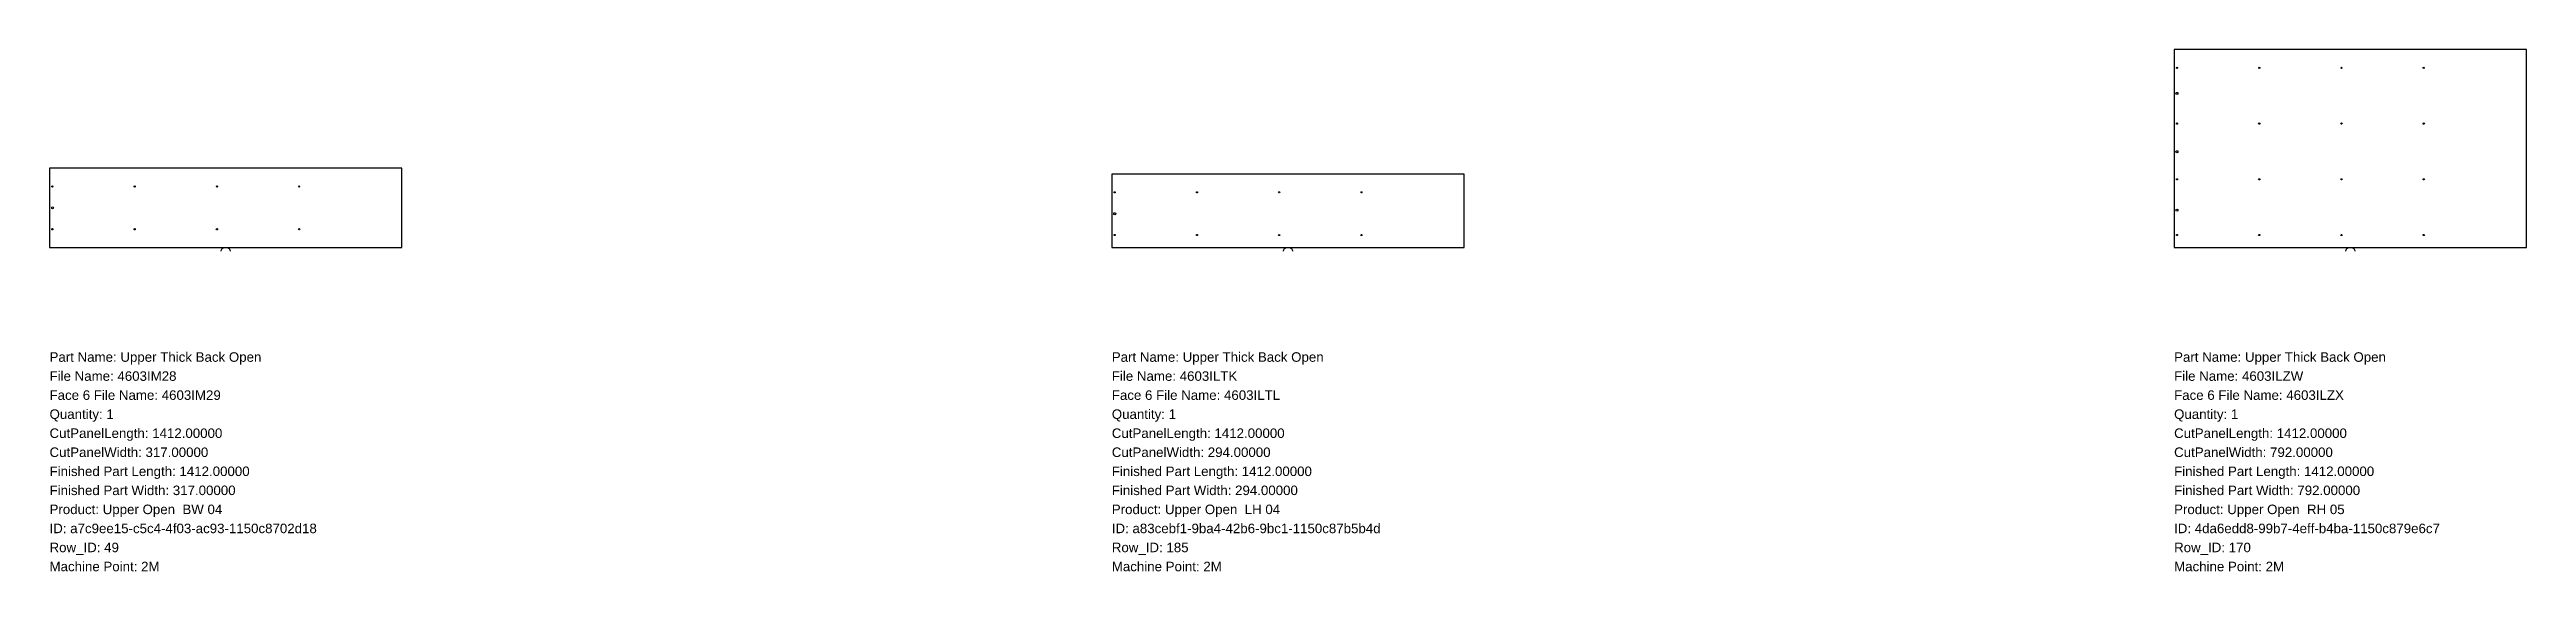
# Model space of a CAD drawing. Header units: inches. Extents: x 0 to 22696, y -1296 to 792.
# Drawn here: x 12770 to 22696, y -1296 to 792 of the extents above; entities that cross this region are included whole.
import ezdxf

# ---------------------------------------------------------------- set-up
doc = ezdxf.new("R2010")
doc.units = ezdxf.units.IN
doc.header["$MEASUREMENT"] = 0
for name, color, linetype in [('BORDER_Z23P0RT1001', 7, 'Continuous'), ('NESTTEXT', 1, 'Continuous'), ('VBORE_Z12P0', 3, 'Continuous'), ('VBORE_Z23P0', 3, 'Continuous')]:
    doc.layers.add(name, color=color, linetype=linetype)
doc.styles.get("Standard").update_dxf_attribs({"font": 'arial.ttf'})

msp = doc.modelspace()

# ---------------------------------------------------------------- texts
at = {"layer": 'NESTTEXT', "color": 1}
for s, p in [('Part Name: Upper Thick Back Open', (12770.4, -457.2)), ('File Name: 4603IM28', (12770.4, -533.4)), ('Part Name: Upper Thick Back Open', (17027.2, -457.2)), ('File Name: 4603ILTK', (17027.2, -533.4)), ('Part Name: Upper Thick Back Open', (21284, -457.2)), ('File Name: 4603ILZW', (21284, -533.4)), ('Face 6 File Name: 4603IM29', (12770.4, -609.6)), ('Face 6 File Name: 4603ILTL', (17027.2, -609.6)), ('Face 6 File Name: 4603ILZX', (21284, -609.6)), ('Quantity: 1', (12770.4, -685.8)), ('Quantity: 1', (17027.2, -685.8)), ('Quantity: 1', (21284, -685.8)), ('CutPanelLength: 1412.00000', (12770.4, -762)), ('CutPanelLength: 1412.00000', (17027.2, -762)), ('CutPanelLength: 1412.00000', (21284, -762)), ('CutPanelWidth: 317.00000', (12770.4, -838.2)), ('Finished Part Length: 1412.00000', (12770.4, -914.4)), ('CutPanelWidth: 294.00000', (17027.2, -838.2)), ('Finished Part Length: 1412.00000', (17027.2, -914.4)), ('CutPanelWidth: 792.00000', (21284, -838.2)), ('Finished Part Length: 1412.00000', (21284, -914.4)), ('Finished Part Width: 317.00000', (12770.4, -990.6)), ('Finished Part Width: 294.00000', (17027.2, -990.6)), ('Finished Part Width: 792.00000', (21284, -990.6)), ('Product: Upper Open  BW 04', (12770.4, -1066.8)), ('Product: Upper Open  LH 04', (17027.2, -1066.8)), ('Product: Upper Open  RH 05', (21284, -1066.8)), ('Row_ID: 49', (12770.4, -1219.2)), ('ID: a7c9ee15-c5c4-4f03-ac93-1150c8702d18', (12770.4, -1143)), ('Row_ID: 185', (17027.2, -1219.2)), ('ID: a83cebf1-9ba4-42b6-9bc1-1150c87b5b4d', (17027.2, -1143)), ('Row_ID: 170', (21284, -1219.2)), ('ID: 4da6edd8-99b7-4eff-b4ba-1150c879e6c7', (21284, -1143)), ('Machine Point: 2M', (12770.4, -1295.4)), ('Machine Point: 2M', (17027.2, -1295.4)), ('Machine Point: 2M', (21284, -1295.4))]:
    msp.add_text(s, height=38.1, dxfattribs=at).set_placement(p)

# ---------------------------------------------------------------- linework, layer by layer
at = {"layer": 'BORDER_Z23P0RT1001', "color": 2}
for points in [[(21971.8, -15, -0.414214), (21986.8, 0), (22696, 0), (22696, 792), (21284, 792), (21284, 0), (21993.2, 0, -0.414214), (22008.2, -15)], [(13458.2, -15, -0.414214), (13473.2, 0), (14182.4, 0), (14182.4, 317), (12770.4, 317), (12770.4, 0), (13479.6, 0, -0.414214), (13494.6, -15)], [(17715, -15, -0.414214), (17730, 0), (18439.2, 0), (18439.2, 294), (17027.2, 294), (17027.2, 0), (17736.4, 0, -0.414214), (17751.4, -15)]]:
    msp.add_lwpolyline(points, format="xyb", dxfattribs=at)
at = {"layer": 'VBORE_Z12P0', "color": 3}
for centre in [(21295.5, 617), (21295.5, 383.5), (12781.9, 158.5), (17038.7, 135.5), (21295.5, 150)]:
    msp.add_circle(centre, 4, dxfattribs=at)
at = {"layer": 'VBORE_Z23P0', "color": 3}
for centre in [(21295.5, 719), (21625.2, 719), (21954.8, 719), (22284.5, 719), (21295.5, 496), (21625.2, 496), (21954.8, 496), (22284.5, 496), (12781.9, 244), (13111.6, 244), (13441.2, 244), (13770.9, 244), (17038.7, 221), (17368.4, 221), (17698, 221), (18027.7, 221), (21295.5, 273), (21625.2, 273), (21954.8, 273), (22284.5, 273), (12781.9, 73), (13111.6, 73), (13441.2, 73), (13770.9, 73), (17038.7, 50), (17368.4, 50), (17698, 50), (18027.7, 50), (21295.5, 50), (21625.2, 50), (21954.8, 50), (22284.5, 50)]:
    msp.add_circle(centre, 2.5, dxfattribs=at)

msp.set_redraw_order([(e.dxf.handle, doc.entitydb.next_handle()) for e in msp.query("TEXT MTEXT ATTDEF DIMENSION ARC_DIMENSION")])  # texts and dimensions are drawn at this point

doc.saveas('drawing.dxf')
